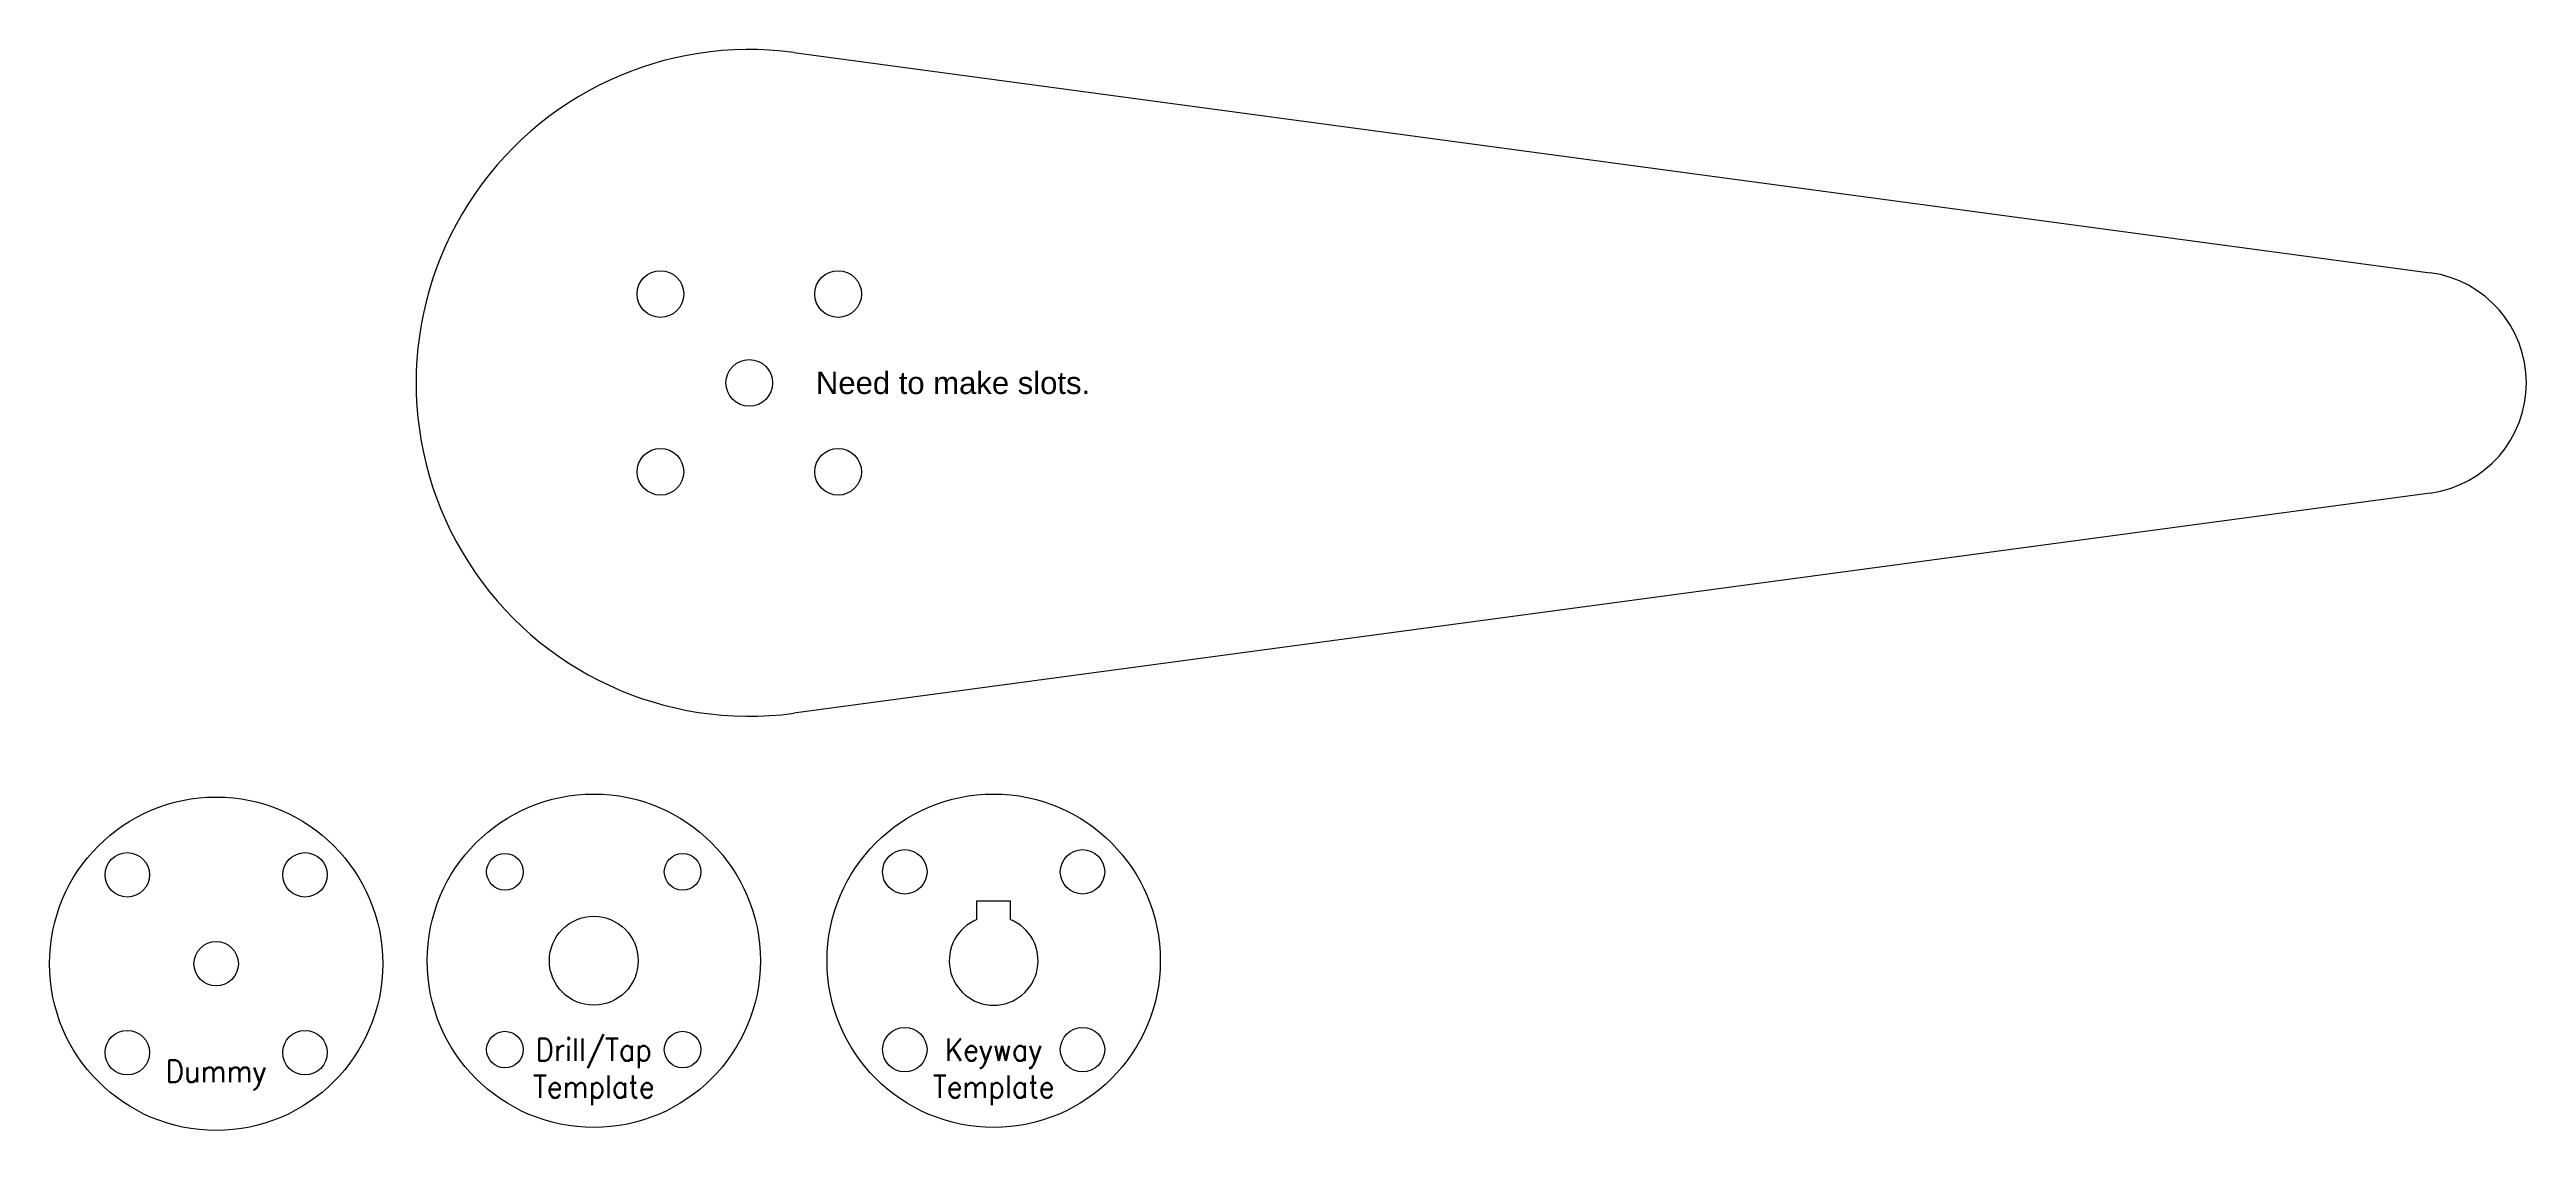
# Model space of a CAD drawing. Header units: millimetres. Extents: x -433 to 1405, y -416 to 1030.
# Drawn here: x -57 to 166, y -217 to -119.7 of the extents above; entities that cross this region are included whole.
import ezdxf

# ---------------------------------------------------------------- set-up
doc = ezdxf.new("R2010")
doc.units = ezdxf.units.MM
doc.layers.get('0').update_dxf_attribs({"lineweight": 25, "true_color": 0xffffff})
doc.styles.add('textstyle10', font='')
doc.styles.add('textstyle11', font='')
doc.styles.add('textstyle7', font='')
doc.styles.add('textstyle9', font='')
doc.styles.get('textstyle10').set_extended_font_data('Standard')
doc.styles.get('textstyle11').set_extended_font_data('Standard')
doc.styles.get('textstyle7').set_extended_font_data('Arial')
doc.styles.get('textstyle9').set_extended_font_data('Standard')

msp = doc.modelspace()

# ---------------------------------------------------------------- texts
at = {"color": 3, "true_color": 0x00ff00, "insert": (12, -148.73), "char_height": 1, "attachment_point": 1, "style": 'textstyle7'}
msp.add_mtext('\\H2;Need to make slots.', dxfattribs=at)
at = {"color": 5, "true_color": 0x0000ff, "char_height": 1, "attachment_point": 5}
for s, insert, style in [('\\H2;Drill/Tap\\PTemplate', (-8, -211.73), 'textstyle9'), ('\\H2;Keyway\\PTemplate', (28, -211.73), 'textstyle11'), ('\\H2;Dummy', (-42, -212), 'textstyle10')]:
    msp.add_mtext(s, dxfattribs=dict(at, insert=insert, style=style))

# ---------------------------------------------------------------- linework, layer by layer
for p, q in [((10, -120), (157.33, -139.82)), ((157.33, -159.64), (10, -179.46)), ((26.5, -198.02), (26.5, -196.33)), ((26.5, -196.33), (29.5, -196.33)), ((29.5, -196.33), (29.5, -198.02))]:
    msp.add_line(p, q)
for centre, radius in [((-2, -141.73), 2.1), ((14, -141.73), 2.1), ((6, -149.73), 2.1), ((-2, -157.73), 2.1), ((14, -157.73), 2.1), ((-42, -202), 15), ((-8, -201.73), 15), ((28, -201.73), 15), ((20, -193.73), 2), ((36, -193.73), 2), ((-50, -194), 2), ((-34, -194), 2), ((-16, -193.73), 1.65), ((0, -193.73), 1.65), ((-8, -201.73), 4), ((-42, -202), 2), ((-50, -210), 2), ((-34, -210), 2), ((-16, -209.73), 1.65), ((0, -209.73), 1.65), ((20, -209.73), 2), ((36, -209.73), 2)]:
    msp.add_circle(centre, radius)
for centre, radius, start, end in [((6, -149.73), 30, 82.3377, 277.6623), ((156, -149.73), 10, 277.6623, 82.3377), ((28, -201.73), 4, 112.0243, 67.9757)]:
    msp.add_arc(centre, radius, start, end)

msp.set_redraw_order([(e.dxf.handle, doc.entitydb.next_handle()) for e in msp.query("TEXT MTEXT ATTDEF DIMENSION ARC_DIMENSION")])  # texts and dimensions are drawn at this point

doc.saveas('drawing.dxf')
